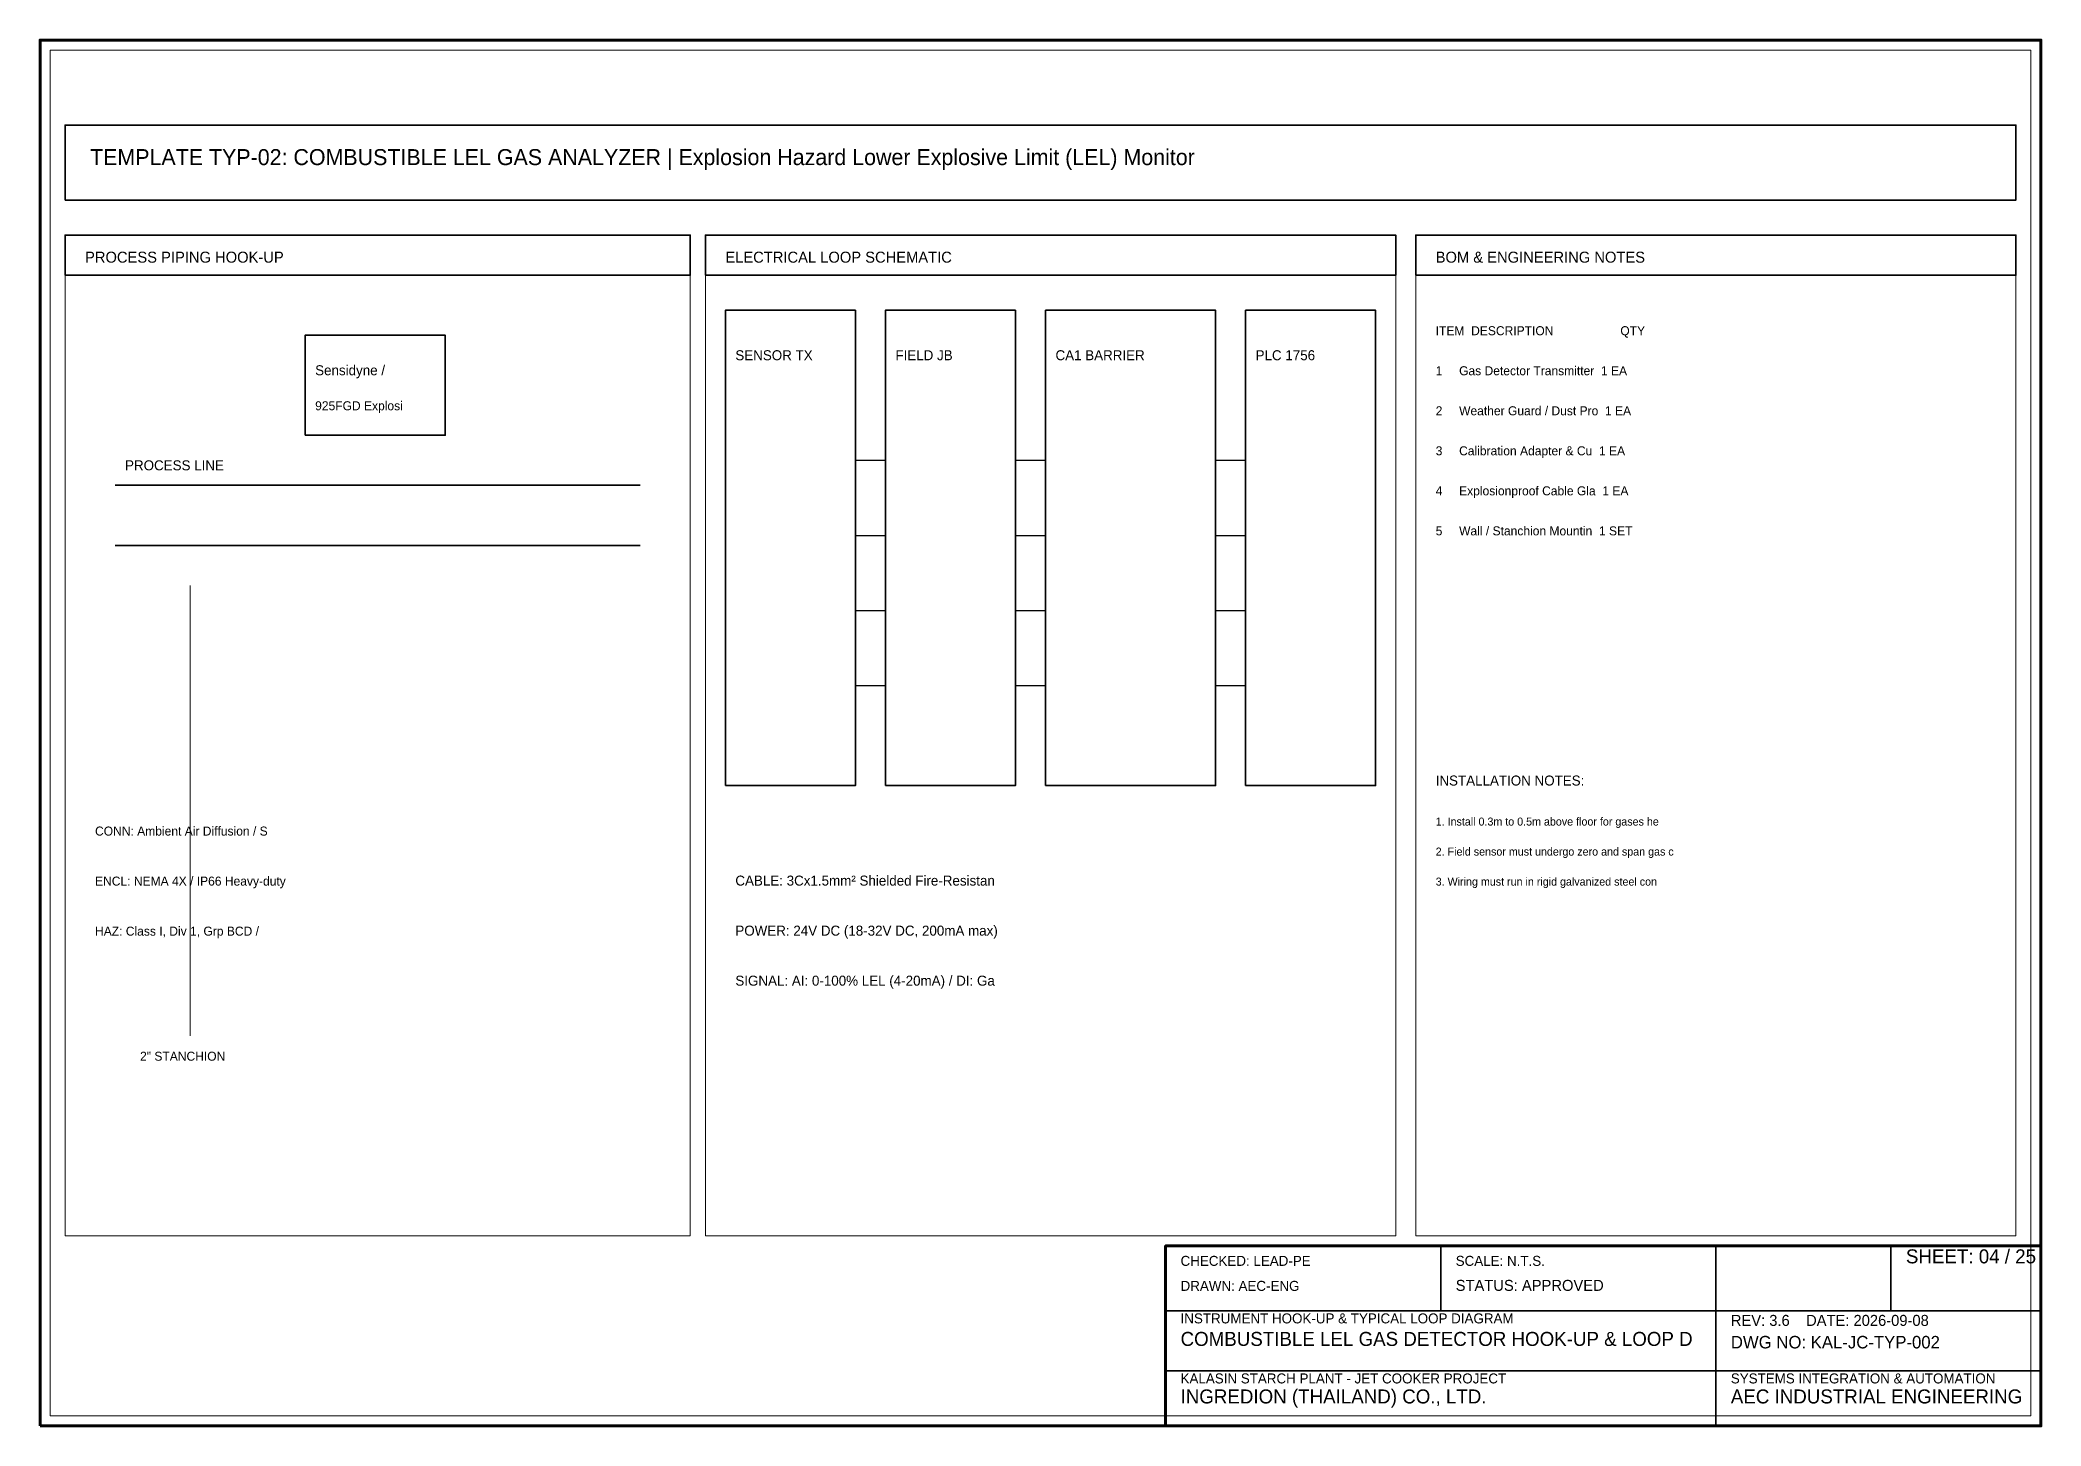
# Model space of a CAD drawing. Header units: millimetres. Extents: x 0 to 2200, y -1280 to 277.
# Drawn here: x 1350 to 1750, y 0 to 277 of the extents above; entities that cross this region are included whole.
import ezdxf

# ---------------------------------------------------------------- set-up
doc = ezdxf.new("R2010")
doc.units = ezdxf.units.MM
for name, color, linetype, lineweight in [('0_BORDER', 7, 'Continuous', 70), ('0_TITLE_BLOCK', 4, 'Continuous', 35), ('IE-CABLE', 6, 'Continuous', 25), ('IE-EQUIP', 2, 'Continuous', 35), ('IE-WIRE', 1, 'Continuous', 25), ('IS_BARRIERS', 140, 'Continuous', 35), ('NOTATIONS', 8, 'Continuous', 18), ('TER', 3, 'Continuous', 35), ('TEXTS', 7, 'Continuous', 25)]:
    doc.layers.add(name, color=color, linetype=linetype, lineweight=lineweight)

msp = doc.modelspace()

# ---------------------------------------------------------------- texts
at = {"layer": '0_TITLE_BLOCK'}
for s, height, p in [('TEMPLATE TYP-02: COMBUSTIBLE LEL GAS ANALYZER | Explosion Hazard Lower Explosive Limit (LEL) Monitor', 3.2, (1360, 252)), ('PROCESS PIPING HOOK-UP', 2.2, (1359, 232.5)), ('ELECTRICAL LOOP SCHEMATIC', 2.2, (1487, 232.5)), ('BOM & ENGINEERING NOTES', 2.2, (1629, 232.5)), ('ITEM  DESCRIPTION                    QTY', 1.8, (1629, 218)), ('INSTALLATION NOTES:', 2, (1629, 128)), ('SHEET: 04 / 25', 2.8, (1723, 32.5)), ('STATUS: APPROVED', 2.2, (1633, 27)), ('COMBUSTIBLE LEL GAS DETECTOR HOOK-UP & LOOP D', 2.8, (1578, 16)), ('INGREDION (THAILAND) CO., LTD.', 2.8, (1578, 4.5)), ('AEC INDUSTRIAL ENGINEERING', 2.8, (1688, 4.5))]:
    msp.add_text(s, height=height, dxfattribs=at).set_placement(p)
at = {"layer": 'IE-CABLE'}
msp.add_text('CABLE: 3Cx1.5mm² Shielded Fire-Resistan', height=2, dxfattribs=at).set_placement((1489, 108))
at = {"layer": 'NOTATIONS'}
for s, height, p in [('925FGD Explosi', 1.8, (1405, 203)), ('1. Install 0.3m to 0.5m above floor for gases he', 1.6, (1629, 120)), ('2. Field sensor must undergo zero and span gas c', 1.6, (1629, 114)), ('3. Wiring must run in rigid galvanized steel con', 1.6, (1629, 108)), ('2" STANCHION', 1.8, (1370, 73))]:
    msp.add_text(s, height=height, dxfattribs=at).set_placement(p)
at = {"layer": 'TER'}
msp.add_text('FIELD JB', height=2, dxfattribs=at).set_placement((1521, 213))
at = {"layer": 'TEXTS'}
for s, height, p in [('Sensidyne / ', 2, (1405, 210)), ('SENSOR TX', 2, (1489, 213)), ('CA1 BARRIER', 2, (1553, 213)), ('PLC 1756', 2, (1593, 213)), ('1     Gas Detector Transmitter  1 EA', 1.8, (1629, 210)), ('2     Weather Guard / Dust Pro  1 EA', 1.8, (1629, 202)), ('PROCESS LINE', 2, (1367, 191)), ('3     Calibration Adapter & Cu  1 EA', 1.8, (1629, 194)), ('4     Explosionproof Cable Gla  1 EA', 1.8, (1629, 186)), ('5     Wall / Stanchion Mountin  1 SET', 1.8, (1629, 178)), ('CONN: Ambient Air Diffusion / S', 1.8, (1361, 118)), ('ENCL: NEMA 4X / IP66 Heavy-duty', 1.8, (1361, 108)), ('POWER: 24V DC (18-32V DC, 200mA max)', 2, (1489, 98)), ('HAZ: Class I, Div 1, Grp BCD /', 1.8, (1361, 98)), ('SIGNAL: AI: 0-100% LEL (4-20mA) / DI: Ga', 2, (1489, 88)), ('CHECKED: LEAD-PE', 2, (1578, 32)), ('SCALE: N.T.S.', 2, (1633, 32)), ('DRAWN: AEC-ENG', 2, (1578, 27)), ('INSTRUMENT HOOK-UP & TYPICAL LOOP DIAGRAM', 2, (1578, 20.5)), ('REV: 3.6    DATE: 2026-09-08', 2.2, (1688, 20)), ('DWG NO: KAL-JC-TYP-002', 2.5, (1688, 15.5)), ('KALASIN STARCH PLANT - JET COOKER PROJECT', 2, (1578, 8.5)), ('SYSTEMS INTEGRATION & AUTOMATION', 2, (1688, 8.5))]:
    msp.add_text(s, height=height, dxfattribs=at).set_placement(p)

# ---------------------------------------------------------------- linework, layer by layer
at = {"layer": '0_BORDER'}
for points in [[(1350, 0), (1750, 0), (1750, 277), (1350, 277)], [(1575, 0), (1750, 0), (1750, 36), (1575, 36)]]:
    msp.add_lwpolyline(points, close=True, dxfattribs=at)
at = {"layer": '0_TITLE_BLOCK'}
for p, q in [((1630, 23), (1630, 36)), ((1685, 23), (1685, 36)), ((1720, 23), (1720, 36)), ((1575, 23), (1750, 23)), ((1685, 0), (1685, 23)), ((1575, 11), (1750, 11))]:
    msp.add_line(p, q, dxfattribs=at)
for points in [[(1355, 230), (1480, 230), (1480, 238), (1355, 238)], [(1483, 230), (1621, 230), (1621, 238), (1483, 238)], [(1625, 230), (1745, 230), (1745, 238), (1625, 238)]]:
    msp.add_lwpolyline(points, close=True, dxfattribs=at)
at = {"layer": 'IE-CABLE'}
for p, q in [((1545, 193), (1551, 193)), ((1545, 178), (1551, 178)), ((1545, 163), (1551, 163)), ((1545, 148), (1551, 148))]:
    msp.add_line(p, q, dxfattribs=at)
at = {"layer": 'IE-EQUIP'}
for p, q in [((1365, 188), (1470, 188)), ((1365, 176), (1470, 176))]:
    msp.add_line(p, q, dxfattribs=at)
for points in [[(1355, 245), (1745, 245), (1745, 260), (1355, 260)], [(1487, 128), (1513, 128), (1513, 223), (1487, 223)], [(1591, 128), (1617, 128), (1617, 223), (1591, 223)], [(1403, 198), (1431, 198), (1431, 218), (1403, 218)]]:
    msp.add_lwpolyline(points, close=True, dxfattribs=at)
at = {"layer": 'IE-WIRE'}
for p, q in [((1513, 193), (1519, 193)), ((1585, 193), (1591, 193)), ((1513, 178), (1519, 178)), ((1585, 178), (1591, 178)), ((1513, 163), (1519, 163)), ((1585, 163), (1591, 163)), ((1513, 148), (1519, 148)), ((1585, 148), (1591, 148))]:
    msp.add_line(p, q, dxfattribs=at)
at = {"layer": 'IS_BARRIERS'}
msp.add_lwpolyline([(1551, 128), (1585, 128), (1585, 223), (1551, 223)], close=True, dxfattribs=at)
at = {"layer": 'NOTATIONS'}
msp.add_line((1380, 78), (1380, 168), dxfattribs=at)
for points in [[(1352, 2), (1748, 2), (1748, 275), (1352, 275)], [(1355, 38), (1480, 38), (1480, 238), (1355, 238)], [(1483, 38), (1621, 38), (1621, 238), (1483, 238)], [(1625, 38), (1745, 38), (1745, 238), (1625, 238)]]:
    msp.add_lwpolyline(points, close=True, dxfattribs=at)
at = {"layer": 'TER'}
msp.add_lwpolyline([(1519, 128), (1545, 128), (1545, 223), (1519, 223)], close=True, dxfattribs=at)

msp.set_redraw_order([(e.dxf.handle, doc.entitydb.next_handle()) for e in msp.query("TEXT MTEXT ATTDEF DIMENSION ARC_DIMENSION")])  # texts and dimensions are drawn at this point

doc.saveas('drawing.dxf')
